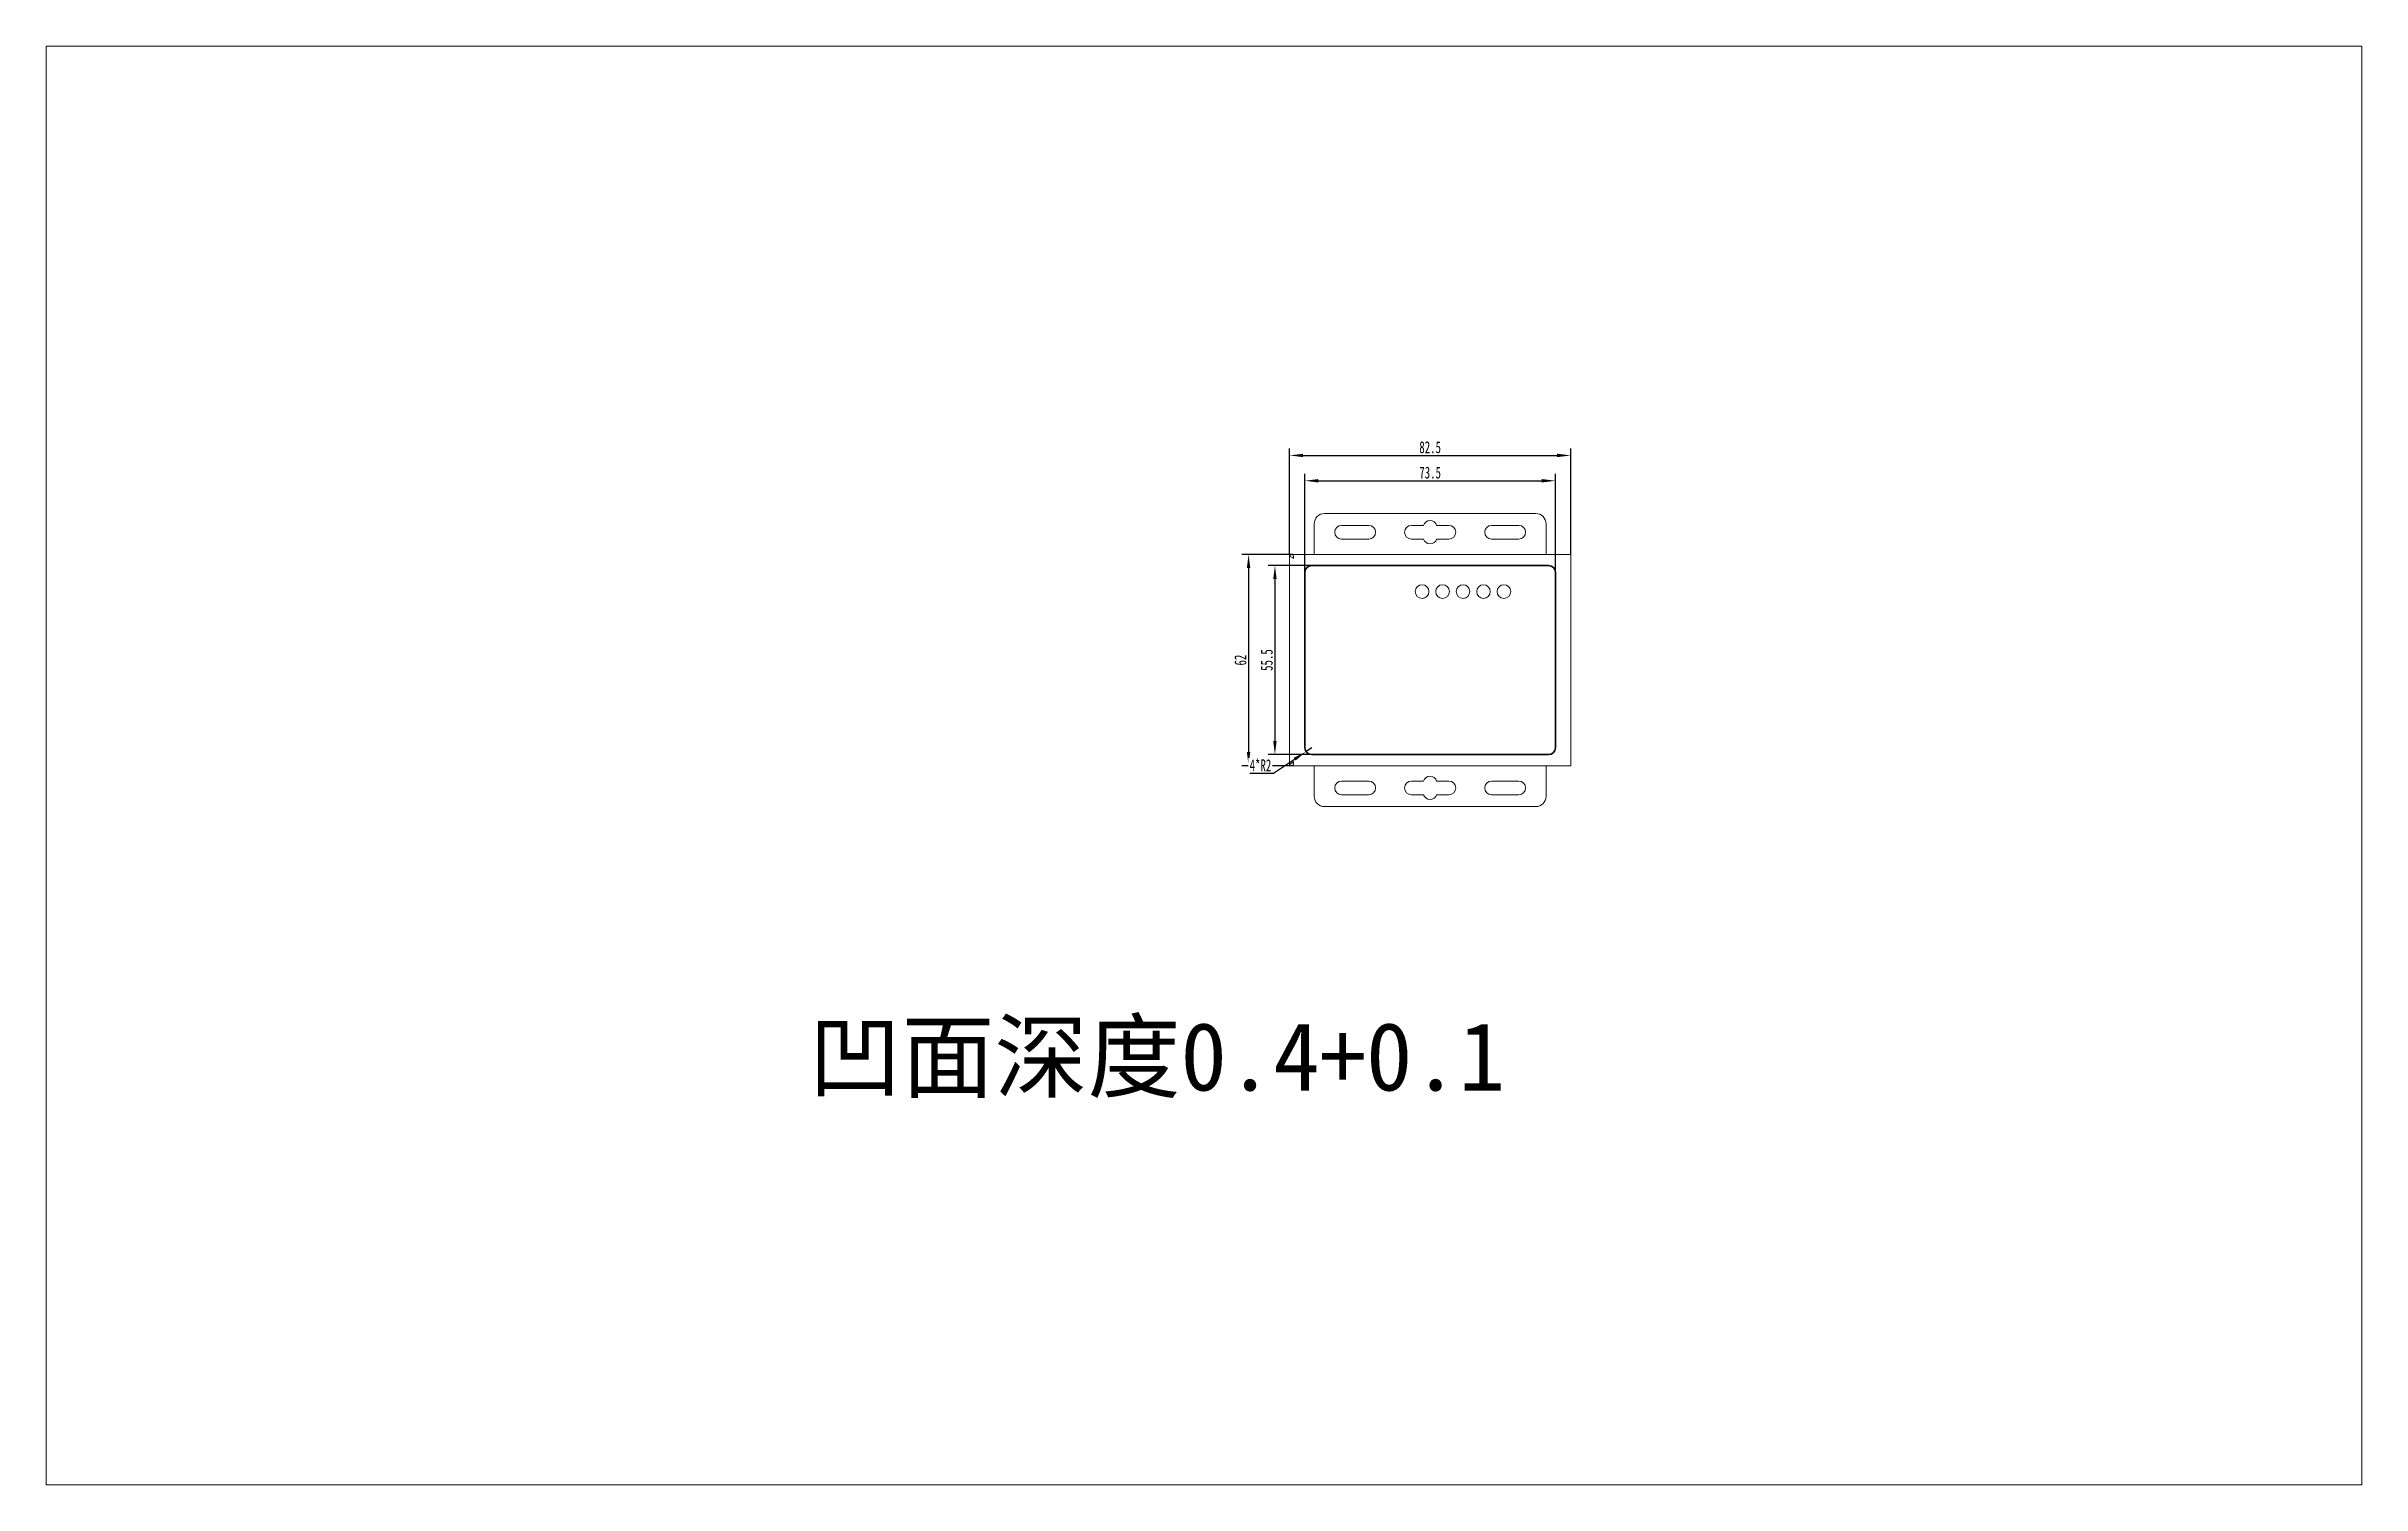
# Model space of a CAD drawing. Header units: millimetres. Extents: x 9574 to 16287, y 1787 to 2670.
# Drawn here: x 15608 to 16287, y 2100 to 2523 of the extents above; entities that cross this region are included whole.
import ezdxf

# ---------------------------------------------------------------- set-up
doc = ezdxf.new("R2010")
doc.units = ezdxf.units.MM
doc.header["$LTSCALE"] = 0.5
doc.header["$PDSIZE"] = -5
doc.layers.get('0').update_dxf_attribs({"lineweight": 18})
doc.layers.get('Defpoints').update_dxf_attribs({"lineweight": 18})
doc.layers.add('尺寸线层', color=3, linetype='Continuous', lineweight=18)
doc.layers.add('文字标注', color=2, linetype='Continuous', lineweight=18)
doc.styles.get("Standard").update_dxf_attribs({"font": ''})
doc.styles.add('标准', font='', dxfattribs={"width": 0.667})
doc.styles.get('Standard').set_extended_font_data('宋体')
doc.styles.get('标准').set_extended_font_data('宋体')
doc.dimstyles.new('标准', dxfattribs={"dimtxt": 3.5, "dimasz": 4, "dimexe": 2, "dimexo": 0, "dimtad": 1, "dimdsep": 46, "dimtxsty": '标准', "dimblk": '_CAXARROW', "dimcen": 0, "dimdle": 6, "dimclrd": 1, "dimclre": 1, "dimclrt": 3, "dimazin": 2, "dimtfac": 0.707107, "dimtdec": 3, "dimtmove": 2, "dimatfit": 3, "dimfxl": 1, "dimfrac": 2, "dimtolj": 1, "dimarcsym": 1})

msp = doc.modelspace()

# ---------------------------------------------------------------- texts
at = {"layer": '文字标注', "insert": (15831.718, 2236.137), "char_height": 20, "width": 261.31281, "attachment_point": 1}
msp.add_mtext('凹面深度0.4+0.1', dxfattribs=at)

# ---------------------------------------------------------------- blocks, each defined once
blk = doc.blocks.new('_CAXARROW')
blk.add_hatch(color=3).paths.add_polyline_path([(0, 0), (-1, 0.125), (-1, -0.125)], flags=0)
blk = doc.blocks.new('*D297')
at = {"layer": 'Defpoints', "color": 0, "transparency": 16777216}
for p in [(16050.82, 2395.05), (15977.32, 2368.19), (16050.82, 2368.19)]:
    blk.add_point(p, dxfattribs=at)
at = {"layer": '尺寸线层', "color": 1, "lineweight": -2, "transparency": 16777216}
for p, q in [((15977.32, 2368.19), (15977.32, 2397.05)), ((15981.32, 2395.05), (16046.82, 2395.05)), ((16050.82, 2368.19), (16050.82, 2397.05))]:
    blk.add_line(p, q, dxfattribs=at)
at = {"layer": '尺寸线层', "color": 1, "lineweight": -2, "transparency": 16777216, "xscale": 4, "yscale": 4, "zscale": 4, "rotation": 180}
blk.add_blockref('_CAXARROW', (15977.32, 2395.05), dxfattribs=at)
at = {"layer": '尺寸线层', "color": 1, "lineweight": -2, "transparency": 16777216, "xscale": 4, "yscale": 4, "zscale": 4}
blk.add_blockref('_CAXARROW', (16050.82, 2395.05), dxfattribs=at)
at = {"layer": '尺寸线层', "color": 3, "transparency": 16777216, "insert": (16014.07, 2397.43), "char_height": 3.5, "attachment_point": 5, "style": '标准', "bg_fill": 3, "box_fill_scale": 1.1, "bg_fill_color": 256, "bg_fill_true_color": 13158600, "bg_fill_transparency": 1237992}
blk.add_mtext('\\A1;73.5', dxfattribs=at)
blk = doc.blocks.new('*D298')
at = {"layer": 'Defpoints', "color": 0, "transparency": 16777216}
for p in [(16055.32, 2402.48), (15972.82, 2373.44), (16055.32, 2373.44)]:
    blk.add_point(p, dxfattribs=at)
at = {"layer": '尺寸线层', "color": 1, "lineweight": -2, "transparency": 16777216}
for p, q in [((15972.82, 2373.44), (15972.82, 2404.48)), ((16055.32, 2373.44), (16055.32, 2404.48)), ((15976.82, 2402.48), (16051.32, 2402.48))]:
    blk.add_line(p, q, dxfattribs=at)
at = {"layer": '尺寸线层', "color": 1, "lineweight": -2, "transparency": 16777216, "xscale": 4, "yscale": 4, "zscale": 4, "rotation": 180}
blk.add_blockref('_CAXARROW', (15972.82, 2402.48), dxfattribs=at)
at = {"layer": '尺寸线层', "color": 1, "lineweight": -2, "transparency": 16777216, "xscale": 4, "yscale": 4, "zscale": 4}
blk.add_blockref('_CAXARROW', (16055.32, 2402.48), dxfattribs=at)
at = {"layer": '尺寸线层', "color": 3, "transparency": 16777216, "insert": (16014.07, 2404.86), "char_height": 3.5, "attachment_point": 5, "style": '标准', "bg_fill": 3, "box_fill_scale": 1.1, "bg_fill_color": 256, "bg_fill_true_color": 13158600, "bg_fill_transparency": 4390977}
blk.add_mtext('\\A1;82.5', dxfattribs=at)
blk = doc.blocks.new('*D299')
at = {"layer": 'Defpoints', "color": 0, "transparency": 16777216}
for p in [(15973.82, 2373.44), (15960.81, 2311.44), (15973.82, 2311.44)]:
    blk.add_point(p, dxfattribs=at)
at = {"layer": '尺寸线层', "color": 1, "lineweight": -2, "transparency": 16777216}
for p, q in [((15973.82, 2373.44), (15958.81, 2373.44)), ((15960.81, 2369.44), (15960.81, 2315.44)), ((15973.82, 2311.44), (15958.81, 2311.44))]:
    blk.add_line(p, q, dxfattribs=at)
at = {"layer": '尺寸线层', "color": 1, "lineweight": -2, "transparency": 16777216, "xscale": 4, "yscale": 4, "zscale": 4}
for p, rotation in [((15960.81, 2373.44), 90), ((15960.81, 2311.44), 270)]:
    blk.add_blockref('_CAXARROW', p, dxfattribs=dict(at, rotation=rotation))
at = {"layer": '尺寸线层', "color": 3, "transparency": 16777216, "insert": (15958.43, 2342.44), "char_height": 3.5, "attachment_point": 5, "rotation": 90, "style": '标准', "bg_fill": 3, "box_fill_scale": 1.1, "bg_fill_color": 256, "bg_fill_true_color": 13158600, "bg_fill_transparency": 10223964}
blk.add_mtext('\\A1;62', dxfattribs=at)
blk = doc.blocks.new('*D300')
at = {"layer": 'Defpoints', "color": 0, "transparency": 16777216}
for p in [(15979.32, 2370.19), (15968.54, 2314.69), (15979.32, 2314.69)]:
    blk.add_point(p, dxfattribs=at)
at = {"layer": '尺寸线层', "color": 1, "lineweight": -2, "transparency": 16777216}
for p, q in [((15979.32, 2370.19), (15966.54, 2370.19)), ((15968.54, 2366.19), (15968.54, 2318.69)), ((15979.32, 2314.69), (15966.54, 2314.69))]:
    blk.add_line(p, q, dxfattribs=at)
at = {"layer": '尺寸线层', "color": 1, "lineweight": -2, "transparency": 16777216, "xscale": 4, "yscale": 4, "zscale": 4}
for p, rotation in [((15968.54, 2370.19), 90), ((15968.54, 2314.69), 270)]:
    blk.add_blockref('_CAXARROW', p, dxfattribs=dict(at, rotation=rotation))
at = {"layer": '尺寸线层', "color": 3, "transparency": 16777216, "insert": (15966.16, 2342.44), "char_height": 3.5, "attachment_point": 5, "rotation": 90, "style": '标准', "bg_fill": 3, "box_fill_scale": 1.1, "bg_fill_color": 256, "bg_fill_true_color": 13158600, "bg_fill_transparency": 1238508}
blk.add_mtext('\\A1;55.5', dxfattribs=at)
blk = doc.blocks.new('*D301')
at = {"layer": 'Defpoints', "color": 0, "transparency": 16777216}
for p in [(15979.32, 2316.69), (15977.66, 2315.58)]:
    blk.add_point(p, dxfattribs=at)
at = {"layer": '尺寸线层', "color": 1, "lineweight": -2, "transparency": 16777216}
for p, q in [((15979.32, 2316.69), (15977.66, 2315.58)), ((15968.08, 2309.21), (15974.33, 2313.36)), ((15961.14, 2309.21), (15968.08, 2309.21))]:
    blk.add_line(p, q, dxfattribs=at)
at = {"layer": '尺寸线层', "color": 1, "lineweight": -2, "transparency": 16777216, "xscale": 4, "yscale": 4, "zscale": 4, "rotation": 33.65235564235341}
blk.add_blockref('_CAXARROW', (15977.66, 2315.58), dxfattribs=at)
at = {"layer": '尺寸线层', "color": 3, "transparency": 16777216, "insert": (15964.3, 2311.58), "char_height": 3.5, "attachment_point": 5, "style": '标准', "bg_fill": 3, "box_fill_scale": 1.1, "bg_fill_color": 256, "bg_fill_true_color": 13158600, "bg_fill_transparency": 1238508}
blk.add_mtext('\\A1;4*R2', dxfattribs=at)

# ---------------------------------------------------------------- linework, layer by layer
at = {"color": 3, "linetype": 'Continuous'}
for p, q in [((15983.071, 2385.439), (16045.071, 2385.439)), ((15980.071, 2373.439), (15980.071, 2382.439)), ((15996.071, 2381.939), (15988.071, 2381.939)), ((15988.071, 2377.939), (15996.071, 2377.939)), ((16012.16, 2381.939), (16008.57, 2381.939)), ((16008.57, 2377.939), (16012.16, 2377.939)), ((16019.572, 2381.939), (16015.982, 2381.939)), ((16015.982, 2377.939), (16019.572, 2377.939)), ((16040.071, 2381.939), (16032.071, 2381.939)), ((16032.071, 2377.939), (16040.071, 2377.939)), ((16048.071, 2382.439), (16048.071, 2373.439)), ((15972.821, 2311.439), (15972.821, 2373.439)), ((16055.321, 2373.439), (15973.821, 2373.439)), ((15974.021, 2372.239), (15973.998, 2372.461)), ((16055.321, 2311.439), (16055.321, 2373.439)), ((15973.821, 2311.439), (16055.321, 2311.439)), ((15974.021, 2312.639), (15973.998, 2312.417)), ((15980.071, 2302.439), (15980.071, 2311.439)), ((16048.071, 2302.439), (16048.071, 2311.439)), ((15996.071, 2306.939), (15988.071, 2306.939)), ((15988.071, 2302.939), (15996.071, 2302.939)), ((16012.16, 2306.939), (16008.57, 2306.939)), ((16008.57, 2302.939), (16012.16, 2302.939)), ((16019.572, 2306.939), (16015.982, 2306.939)), ((16015.982, 2302.939), (16019.572, 2302.939)), ((16040.071, 2306.939), (16032.071, 2306.939)), ((16032.071, 2302.939), (16040.071, 2302.939)), ((16045.071, 2299.439), (15983.071, 2299.439))]:
    msp.add_line(p, q, dxfattribs=at)
at = {"color": 7, "linetype": 'Continuous'}
for p, q in [((15972.821, 2373.439), (15973.821, 2373.439)), ((15972.821, 2311.439), (15973.821, 2311.439))]:
    msp.add_line(p, q, dxfattribs=at)
at = {"color": 3, "linetype": 'Continuous', "lineweight": 35}
for p, q in [((15977.321, 2316.689), (15977.321, 2368.189)), ((15979.321, 2370.189), (16048.821, 2370.189)), ((16050.821, 2368.189), (16050.821, 2316.689)), ((16048.821, 2314.689), (15979.321, 2314.689))]:
    msp.add_line(p, q, dxfattribs=at)
at = {"color": 3, "linetype": 'Continuous'}
for centre, radius, start, end in [((15983.071, 2382.439), 3, 90, 180), ((16045.071, 2382.439), 3, 0, 90), ((15988.071, 2379.939), 2, 90, 270), ((15996.071, 2379.939), 2, 270, 90), ((16008.57, 2379.939), 2, 90, 270), ((16014.071, 2381.349), 2, 17.157537, 162.842463), ((16014.071, 2378.529), 2, 197.157537, 342.842463), ((16019.572, 2379.939), 2, 270, 90), ((16032.071, 2379.939), 2, 90, 270), ((16040.071, 2379.939), 2, 270, 90), ((15988.071, 2304.939), 2, 90, 270), ((15996.071, 2304.939), 2, 270, 90), ((16008.57, 2304.939), 2, 90, 270), ((16014.071, 2306.349), 2, 17.157537, 162.842463), ((16014.071, 2303.529), 2, 197.157537, 342.842463), ((16019.572, 2304.939), 2, 270, 90), ((16032.071, 2304.939), 2, 90, 270), ((16040.071, 2304.939), 2, 270, 90), ((15983.071, 2302.439), 3, 180, 270), ((16045.071, 2302.439), 3, 270, 0)]:
    msp.add_arc(centre, radius, start, end, dxfattribs=at)
at = {"color": 3, "linetype": 'Continuous', "lineweight": 35}
for centre, start, end in [((15979.321, 2368.189), 90, 180), ((16048.821, 2368.189), 0, 90), ((15979.321, 2316.689), 180, 270), ((16048.821, 2316.689), 270, 0)]:
    msp.add_arc(centre, 2, start, end, dxfattribs=at)
at = {"color": 3, "linetype": 'Continuous'}
for points, knots in [([(15972.821, 2373.439), (15972.821, 2373.348), (15972.865, 2373.205), (15972.978, 2373.038), (15973.143, 2372.855), (15973.416, 2372.635), (15973.657, 2372.474), (15973.787, 2372.389)], [0, 0, 0, 0, 0.2720566, 0.4290315, 0.6047099, 1.011902, 1.4766075, 1.4766075, 1.4766075, 1.4766075]), ([(15973.998, 2372.461), (15973.984, 2372.59), (15973.963, 2372.775), (15973.933, 2373.009), (15973.912, 2373.154), (15973.891, 2373.271), (15973.869, 2373.359), (15973.852, 2373.411), (15973.831, 2373.439), (15973.821, 2373.439)], [0, 0, 0, 0, 0.3899939, 0.560645, 0.7082518, 0.8285778, 0.9184698, 0.9761662, 1.0046355, 1.0046355, 1.0046355, 1.0046355]), ([(15973.787, 2312.489), (15973.657, 2312.404), (15973.416, 2312.243), (15973.143, 2312.023), (15972.978, 2311.84), (15972.865, 2311.673), (15972.821, 2311.529), (15972.821, 2311.439)], [0, 0, 0, 0, 0.4647054, 0.8718975, 1.047576, 1.2045508, 1.4766075, 1.4766075, 1.4766075, 1.4766075]), ([(15973.998, 2312.417), (15973.984, 2312.288), (15973.963, 2312.103), (15973.933, 2311.869), (15973.912, 2311.724), (15973.891, 2311.607), (15973.869, 2311.519), (15973.852, 2311.466), (15973.831, 2311.439), (15973.821, 2311.439)], [0, 0, 0, 0, 0.3899939, 0.560645, 0.7082518, 0.8285778, 0.9184698, 0.9761662, 1.0046355, 1.0046355, 1.0046355, 1.0046355])]:
    msp.add_open_spline(points, degree=3, knots=knots, dxfattribs=at)
for points in [[(15973.787, 2372.389), (15973.865, 2372.339), (15973.943, 2372.289), (15974.021, 2372.239)], [(15974.021, 2312.639), (15973.943, 2312.589), (15973.865, 2312.539), (15973.787, 2312.489)]]:
    msp.add_open_spline(points, degree=3, dxfattribs=at)
at = {"layer": '文字标注'}
for centre in [(16011.721, 2362.539), (16017.721, 2362.539), (16023.721, 2362.539), (16029.721, 2362.539), (16035.721, 2362.539)]:
    msp.add_circle(centre, 2, dxfattribs=at)

msp.set_redraw_order([(e.dxf.handle, doc.entitydb.next_handle()) for e in msp.query("TEXT MTEXT ATTDEF DIMENSION ARC_DIMENSION")])  # texts and dimensions are drawn at this point

# ---------------------------------------------------------------- next in the draw order: dimensions: what is measured, and where the dimension line sits
at = {"layer": '尺寸线层'}
dim = msp.add_linear_dim(base=(16050.821, 2395.05), p1=(15977.321, 2368.189), p2=(16050.821, 2368.189), angle=180, dimstyle='标准', override={"dimsah": 1, "dimtfill": 1, "dimtzin": 8}, dxfattribs=at)
dim.commit()
dim.dimension.update_dxf_attribs({"geometry": '*D297', "text_midpoint": (16014.071, 2397.425)})

# ---------------------------------------------------------------- next in the draw order: dimensions: what is measured, and where the dimension line sits
dim = msp.add_linear_dim(base=(16055.321, 2402.481), p1=(15972.821, 2373.439), p2=(16055.321, 2373.439), angle=180, dimstyle='标准', override={"dimsah": 1, "dimtfill": 1, "dimtzin": 8}, dxfattribs=at)
dim.commit()
dim.dimension.update_dxf_attribs({"geometry": '*D298', "text_midpoint": (16014.071, 2404.856)})

# ---------------------------------------------------------------- next in the draw order: dimensions: what is measured, and where the dimension line sits
dim = msp.add_linear_dim(base=(15960.808, 2311.439), p1=(15973.821, 2373.439), p2=(15973.821, 2311.439), angle=270, dimstyle='标准', override={"dimsah": 1, "dimtfill": 1, "dimtzin": 8}, dxfattribs=at)
dim.commit()
dim.dimension.update_dxf_attribs({"geometry": '*D299', "text_midpoint": (15958.433, 2342.439)})

# ---------------------------------------------------------------- next in the draw order: dimensions: what is measured, and where the dimension line sits
dim = msp.add_linear_dim(base=(15968.535, 2314.689), p1=(15979.321, 2370.189), p2=(15979.321, 2314.689), angle=90, dimstyle='标准', override={"dimsah": 1, "dimtfill": 1, "dimtzin": 8}, dxfattribs=at)
dim.commit()
dim.dimension.update_dxf_attribs({"geometry": '*D300', "text_midpoint": (15966.16, 2342.439)})

# ---------------------------------------------------------------- next in the draw order: dimensions: what is measured, and where the dimension line sits
dim = msp.add_radius_dim(center=(15979.321, 2316.689), mpoint=(15977.657, 2315.581), dimstyle='标准', override={"dimtih": 1, "dimtoh": 1, "dimpost": '4*R<>', "dimsah": 1, "dimtfac": 1, "dimtfill": 1, "dimtzin": 8}, dxfattribs=at)
dim.commit()
dim.dimension.update_dxf_attribs({"geometry": '*D301', "text_midpoint": (15964.301, 2311.583)})

# ---------------------------------------------------------------- next in the draw order: linework, layer by layer
at = {"layer": '文字标注'}
msp.add_lwpolyline([(15608.137, 2522.526), (16287.333, 2522.526), (16287.333, 2100.483), (15608.137, 2100.483)], close=True, dxfattribs=at)

doc.saveas('drawing.dxf')
